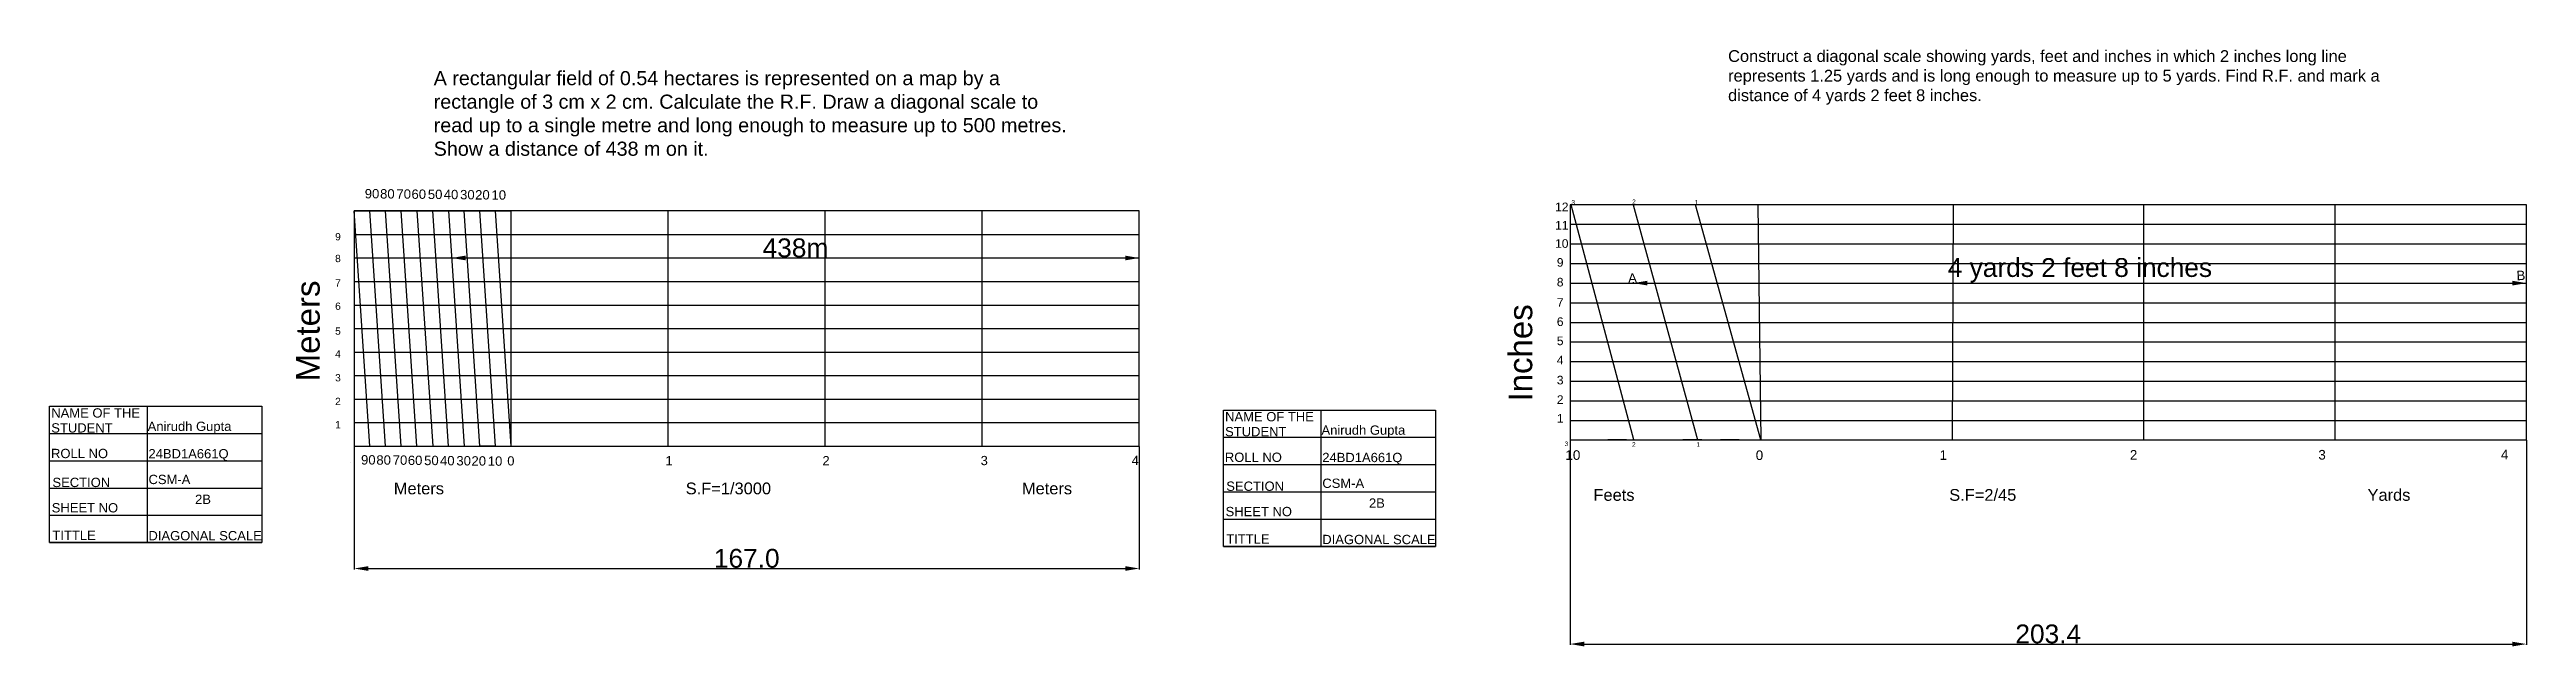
# Model space of a CAD drawing. Header units: millimetres. Extents: x 46 to 2491, y 24 to 306.
# Drawn here: x 1897 to 2424, y 71 to 198 of the extents above; entities that cross this region are included whole.
import ezdxf

# ---------------------------------------------------------------- set-up
doc = ezdxf.new("R2010")
doc.units = ezdxf.units.MM
doc.header["$MEASUREMENT"] = 0
doc.header["$PDMODE"] = 1
doc.styles.get("Standard").update_dxf_attribs({"font": 'arial.ttf'})
doc.dimstyles.get("Standard").update_dxf_attribs({"dimtxt": 4, "dimasz": 3, "dimexe": 0.18, "dimexo": 0.0625, "dimgap": 0.09, "dimtad": 1, "dimdec": 1, "dimzin": 0, "dimdsep": 46, "dimtxsty": 'Standard', "dimcen": 0.09, "dimclrd": 6, "dimclre": 4, "dimadec": 0, "dimazin": 0, "dimtfac": 1, "dimtdec": 1, "dimtofl": 0, "dimtmove": 0, "dimatfit": 3, "dimfxl": 1, "dimtolj": 1, "dimtzin": 0, "dimarcsym": 1})

msp = doc.modelspace()

# ---------------------------------------------------------------- texts
for s, height, p in [('90', 1.993, (1964.31, 166.27)), ('80', 1.993, (1967.57, 166.24)), ('70', 1.993, (1971.05, 166.2)), ('60', 1.993, (1974.25, 166.17)), ('50', 1.993, (1977.73, 166.13)), ('40', 1.993, (1981.11, 166.1)), ('30', 1.993, (1984.59, 166.07)), ('20', 1.993, (1987.79, 166.03)), ('10', 1.993, (1991.27, 166)), ('12', 1.83, (2217.5, 163.54)), ('3', 0.964, (2220.98, 164.95)), ('2', 0.964, (2233.9, 165.07)), ('1', 0.964, (2247.2, 164.95)), ('9', 1.55, (1958.01, 157.35)), ('11', 1.83, (2217.5, 159.64)), ('8', 1.55, (1958.01, 152.72)), ('10', 1.83, (2217.5, 155.76)), ('9', 1.83, (2217.87, 151.75)), ('7', 1.55, (1958.01, 147.52)), ('8', 1.83, (2217.87, 147.55)), ('6', 1.55, (1958.01, 142.58)), ('7', 1.83, (2217.87, 143.23)), ('5', 1.55, (1958.01, 137.29)), ('6', 1.83, (2217.87, 139.15)), ('4', 1.55, (1958.01, 132.42)), ('4', 1.83, (2217.87, 130.99)), ('5', 1.83, (2217.87, 135.07)), ('3', 1.55, (1958.01, 127.37)), ('3', 1.83, (2217.87, 126.73)), ('NAME OF THE', 1.9784, (1897.63, 119.68)), ('2', 1.55, (1958.01, 122.34)), ('2', 1.83, (2217.87, 122.58)), ('STUDENT        ', 1.9784, (1897.63, 116.5)), ('Anirudh Gupta', 1.9784, (1918.13, 116.83)), ('1', 1.55, (1958.01, 117.39)), ('STUDENT        ', 1.9784, (2147.31, 115.7)), ('NAME OF THE', 1.9784, (2147.31, 118.88)), ('Anirudh Gupta', 1.9784, (2167.81, 116.03)), ('1', 1.83, (2217.87, 118.59)), ('ROLL NO', 1.978, (1897.58, 111.06)), ('24BD1A661Q', 1.978, (1918.3, 111.01)), ('90', 1.993, (1963.52, 109.7)), ('80', 1.993, (1966.78, 109.67)), ('70', 1.993, (1970.26, 109.64)), ('60', 1.993, (1973.47, 109.6)), ('50', 1.993, (1976.94, 109.57)), ('40', 1.993, (1980.32, 109.53)), ('30', 1.993, (1983.8, 109.5)), ('20', 1.993, (1987.01, 109.47)), ('10', 1.993, (1990.48, 109.43)), ('0', 1.96, (1994.63, 109.5)), ('1', 1.96, (2028.28, 109.54)), ('2', 1.96, (2061.67, 109.54)), ('3', 1.96, (2095.32, 109.57)), ('4', 1.96, (2127.44, 109.6)), ('ROLL NO', 1.978, (2147.26, 110.26)), ('24BD1A661Q', 1.978, (2167.98, 110.21)), ('3', 0.964, (2219.53, 113.63)), ('10', 2.043, (2219.7, 110.69)), ('2', 0.964, (2233.88, 113.49)), ('1', 0.964, (2247.59, 113.49)), ('0', 2.04, (2260.18, 110.66)), ('1', 2.04, (2299.28, 110.69)), ('2', 2.04, (2339.76, 110.73)), ('3', 2.04, (2379.85, 110.76)), ('4', 2.04, (2418.69, 110.8)), ('SECTION', 1.978, (1897.88, 104.91)), ('CSM-A', 1.978, (1918.31, 105.54)), ('SECTION', 1.978, (2147.56, 104.11)), ('CSM-A', 1.978, (2167.99, 104.73)), ('SHEET NO', 1.978, (1897.73, 99.52)), ('2B', 1.978, (1928.22, 101.32)), ('SHEET NO', 1.978, (2147.41, 98.72)), ('2B', 1.978, (2177.91, 100.52)), ('TITTLE', 1.978, (1897.88, 93.67)), ('DIAGONAL SCALE', 1.9784, (1918.3, 93.59)), ('TITTLE', 1.978, (2147.56, 92.87)), ('DIAGONAL SCALE', 1.9784, (2167.98, 92.78))]:
    msp.add_text(s, height=height).set_placement(p)
for s, height, rotation, p in [('Meters', 5.023, 90, (1954.72, 127.37)), ('A', 2, 2.2904, (2233.07, 148.32)), ('B', 2, 2.2904, (2422.04, 148.86)), ('Inches', 5.023, 90, (2212.64, 123.09))]:
    msp.add_text(s, height=height, rotation=rotation).set_placement(p)
at = {"attachment_point": 1}
for s, width, gutter_width, heights, insert, char_height in [('Construct a diagonal scale showing yards, feet and inches in which 2 inches long line\\Prepresents 1.25 yards and is long enough to measure up to 5 yards. Find R.F. and mark a distance of 4 yards 2 feet 8 inches.', 144.7179, 9.96, [0], (2254.3, 197.77), 2.5), ('A rectangular field of 0.54 hectares is represented on a map by a rectangle of 3 cm x 2 cm. Calculate the R.F. Draw a diagonal scale to read up to a single metre and long enough to measure up to 500 metres. Show a distance of 438 m on it.', 134.5747, 9.96, [0], (1978.98, 193.33), 3), ('\\A1;Meters                                                     S.F=1/3000                                                       Meters   ', 153.9377, 9.99, [13.74], (1970.49, 105.87), 2.5), ('\\A1;\\pxt5;Feets                                                                     S.F=2/45                                                                             Yards', 192.0818, 9.99, [13.74], (2225.66, 104.49), 2.5)]:
    msp.add_mtext_dynamic_manual_height_columns(s, width=width, gutter_width=gutter_width, heights=heights, dxfattribs=dict(at, insert=insert, char_height=char_height))

# ---------------------------------------------------------------- blocks, each defined once
blk = doc.blocks.new('*D38')
at = {"color": 4, "lineweight": -2, "transparency": 16777216}
for p, q in [((1962.06, 113.54), (1962.06, 87.42)), ((2129.06, 113.54), (2129.06, 87.42))]:
    blk.add_line(p, q, dxfattribs=at)
at = {"color": 6, "lineweight": -2, "transparency": 16777216}
blk.add_line((1965.06, 87.6), (2126.06, 87.6), dxfattribs=at)
at = {"color": 6, "transparency": 16777216}
for points in [[(1965.06, 88.1), (1965.06, 87.1), (1962.06, 87.6)], [(2126.06, 88.1), (2126.06, 87.1), (2129.06, 87.6)]]:
    blk.add_solid(points, dxfattribs=at)
at = {"layer": 'Defpoints', "color": 0, "transparency": 16777216}
for p in [(1962.06, 113.6), (2129.06, 113.6), (2129.06, 87.6)]:
    blk.add_point(p, dxfattribs=at)
at = {"color": 0, "transparency": 16777216, "insert": (2045.56, 89.74), "char_height": 4, "attachment_point": 5}
blk.add_mtext('\\A1;167.0', dxfattribs=at)
blk = doc.blocks.new('*D41')
at = {"color": 4, "lineweight": -2, "transparency": 16777216}
for p, q in [((1982.77, 153.66), (1982.77, 153.78)), ((2129.06, 153.66), (2129.06, 153.78))]:
    blk.add_line(p, q, dxfattribs=at)
at = {"color": 6, "lineweight": -2, "transparency": 16777216}
blk.add_line((1985.77, 153.6), (2126.06, 153.6), dxfattribs=at)
at = {"color": 6, "transparency": 16777216}
for points in [[(1985.77, 154.1), (1985.77, 153.1), (1982.77, 153.6)], [(2126.06, 154.1), (2126.06, 153.1), (2129.06, 153.6)]]:
    blk.add_solid(points, dxfattribs=at)
at = {"layer": 'Defpoints', "color": 0, "transparency": 16777216}
for p in [(1982.77, 153.6), (2129.06, 153.6), (2129.06, 153.6)]:
    blk.add_point(p, dxfattribs=at)
at = {"color": 0, "transparency": 16777216, "insert": (2055.92, 155.73), "char_height": 4, "attachment_point": 5}
blk.add_mtext('\\A1;438m', dxfattribs=at)
blk = doc.blocks.new('*D45')
at = {"color": 4, "lineweight": -2, "transparency": 16777216}
for p, q in [((2220.69, 114.86), (2220.69, 71.36)), ((2424.12, 114.86), (2424.12, 71.36))]:
    blk.add_line(p, q, dxfattribs=at)
at = {"color": 6, "lineweight": -2, "transparency": 16777216}
blk.add_line((2223.69, 71.54), (2421.12, 71.54), dxfattribs=at)
at = {"color": 6, "transparency": 16777216}
for points in [[(2223.69, 72.04), (2223.69, 71.04), (2220.69, 71.54)], [(2421.12, 72.04), (2421.12, 71.04), (2424.12, 71.54)]]:
    blk.add_solid(points, dxfattribs=at)
at = {"layer": 'Defpoints', "color": 0, "transparency": 16777216}
for p in [(2220.69, 114.92), (2424.12, 114.92), (2424.12, 71.54)]:
    blk.add_point(p, dxfattribs=at)
at = {"color": 0, "transparency": 16777216, "insert": (2322.4, 73.67), "char_height": 4, "attachment_point": 5}
blk.add_mtext('\\A1;203.4', dxfattribs=at)
blk = doc.blocks.new('*D46')
at = {"color": 4, "lineweight": -2, "transparency": 16777216}
for p, q in [((2234.15, 148.32), (2234.15, 148.44)), ((2424.12, 148.32), (2424.12, 148.44))]:
    blk.add_line(p, q, dxfattribs=at)
at = {"color": 6, "lineweight": -2, "transparency": 16777216}
blk.add_line((2237.15, 148.26), (2421.12, 148.26), dxfattribs=at)
at = {"color": 6, "transparency": 16777216}
for points in [[(2237.15, 148.76), (2237.15, 147.76), (2234.15, 148.26)], [(2421.12, 148.76), (2421.12, 147.76), (2424.12, 148.26)]]:
    blk.add_solid(points, dxfattribs=at)
at = {"layer": 'Defpoints', "color": 0, "transparency": 16777216}
for p in [(2234.15, 148.26), (2424.12, 148.26), (2424.12, 148.26)]:
    blk.add_point(p, dxfattribs=at)
at = {"color": 0, "transparency": 16777216, "insert": (2329.13, 150.97), "char_height": 4, "attachment_point": 5}
blk.add_mtext('\\A1;4 yards 2 feet 8 inches', dxfattribs=at)

# ---------------------------------------------------------------- dimensions: what is measured, and where the dimension line sits
for base, p1, p2, text, picture, middle in [((2424.12, 148.26), (2234.15, 148.26), (2424.12, 148.26), '4 yards 2 feet 8 inches', '*D46', (2329.13, 150.97)), ((2129.06, 153.6), (1982.77, 153.6), (2129.06, 153.6), '438m', '*D41', (2055.92, 155.73))]:
    dim = msp.add_linear_dim(base=base, p1=p1, p2=p2, text=text, dimstyle='Standard')
    dim.commit()
    dim.dimension.update_dxf_attribs({"geometry": picture, "text_midpoint": middle})
for base, p1, p2, picture, middle in [((2129.06, 87.6), (1962.06, 113.6), (2129.06, 113.6), '*D38', (2045.56, 89.74)), ((2424.12, 71.54), (2220.69, 114.92), (2424.12, 114.92), '*D45', (2322.4, 73.67))]:
    dim = msp.add_linear_dim(base=base, p1=p1, p2=p2, dimstyle='Standard')
    dim.commit()
    dim.dimension.update_dxf_attribs({"geometry": picture, "text_midpoint": middle})

# ---------------------------------------------------------------- linework, layer by layer
for p, q in [((2129.06, 163.6), (1962.06, 163.6)), ((1962.06, 163.6), (1962.06, 113.6)), ((1962.06, 163.6), (1995.46, 163.6)), ((1965.4, 113.6), (1962.06, 163.6)), ((1968.74, 113.6), (1965.4, 163.6)), ((1972.08, 113.6), (1968.74, 163.6)), ((1975.42, 113.6), (1972.08, 163.6)), ((1975.42, 163.6), (1978.76, 113.6)), ((1982.1, 113.6), (1978.76, 163.6)), ((1985.44, 163.6), (1982.1, 163.6)), ((1982.1, 163.6), (1985.44, 113.6)), ((1988.78, 113.6), (1985.44, 163.6)), ((1992.12, 163.6), (1988.78, 163.6)), ((1992.12, 113.6), (1988.78, 163.6)), ((1995.46, 113.6), (1992.12, 163.6)), ((1995.46, 113.6), (1995.46, 163.6)), ((2028.86, 113.6), (2028.86, 163.6)), ((2062.26, 113.6), (2062.26, 163.6)), ((2095.66, 113.6), (2095.66, 163.6)), ((2129.06, 113.6), (2129.06, 163.6)), ((2424.12, 164.93), (2220.69, 164.93)), ((2220.69, 164.92), (2220.69, 114.92)), ((2234.24, 114.92), (2220.91, 164.93)), ((2234.09, 164.92), (2247.81, 114.92)), ((2261.25, 114.92), (2247.37, 164.92)), ((2261.37, 114.92), (2260.69, 164.93)), ((2302.05, 114.92), (2302.22, 164.93)), ((2342.73, 114.92), (2342.73, 164.93)), ((2383.41, 114.92), (2383.41, 164.93)), ((2424.12, 114.92), (2424.12, 164.92)), ((1962.06, 158.6), (2129.06, 158.6)), ((2220.69, 160.76), (2424.12, 160.76)), ((1962.06, 153.6), (2129.06, 153.6)), ((2220.69, 156.59), (2424.12, 156.59)), ((1962.06, 148.6), (2129.06, 148.6)), ((2220.69, 152.42), (2424.12, 152.42)), ((2220.69, 148.26), (2424.12, 148.26)), ((1962.06, 143.6), (2129.06, 143.6)), ((2220.69, 144.09), (2424.12, 144.09)), ((1962.06, 138.6), (2129.06, 138.6)), ((2220.69, 139.92), (2424.12, 139.92)), ((1962.06, 133.6), (2129.06, 133.6)), ((2220.69, 135.76), (2424.12, 135.76)), ((1962.06, 128.6), (2129.06, 128.6)), ((2220.69, 131.59), (2424.12, 131.59)), ((2220.69, 127.42), (2424.12, 127.42)), ((1918.02, 122.09), (1918.02, 93.11)), ((1962.06, 123.6), (2129.06, 123.6)), ((2167.7, 121.29), (2167.7, 92.31)), ((2220.69, 123.26), (2424.12, 123.26)), ((1897.26, 116.29), (1942.4, 116.29)), ((1962.06, 118.6), (2129.06, 118.6)), ((2220.69, 119.09), (2424.12, 119.09)), ((1962.06, 113.6), (2129.06, 113.6)), ((1962.06, 113.6), (1995.46, 113.6)), ((1992.12, 113.6), (1988.78, 113.6)), ((2146.94, 115.49), (2192.08, 115.49)), ((2220.69, 114.92), (2424.09, 114.92)), ((2220.69, 114.92), (2240.69, 114.92)), ((2220.69, 114.92), (2261.37, 114.92)), ((2232.69, 114.92), (2228.69, 114.92)), ((2248.69, 114.92), (2244.69, 114.92)), ((2256.69, 114.92), (2252.69, 114.92)), ((1897.26, 110.5), (1942.4, 110.5)), ((1961.26, 110.21), (1961.26, 110.21)), ((2146.94, 109.69), (2192.08, 109.69)), ((1897.26, 104.7), (1942.4, 104.7)), ((2146.94, 103.9), (2192.08, 103.9)), ((1897.26, 98.91), (1942.4, 98.91)), ((1897.26, 98.91), (1942.4, 98.91)), ((2146.94, 98.1), (2192.08, 98.1)), ((2146.94, 98.1), (2192.08, 98.1)), ((1897.26, 93.11), (1942.4, 93.11)), ((2146.94, 92.31), (2192.08, 92.31))]:
    msp.add_line(p, q)
for points in [[(1897.26, 122.09), (1942.4, 122.09), (1942.4, 93.11), (1897.26, 93.11)], [(2146.94, 121.29), (2192.08, 121.29), (2192.08, 92.31), (2146.94, 92.31)]]:
    msp.add_lwpolyline(points, close=True)
for p in [(1965.4, 163.6), (1968.74, 163.6), (1972.08, 163.6), (1975.42, 163.6), (1978.76, 163.6), (1982.1, 163.6), (1985.44, 163.6), (1988.78, 163.6), (1992.12, 163.6), (2234.02, 164.92), (2247.36, 164.92), (1962.06, 158.6), (2220.69, 160.76), (1962.06, 153.6), (2220.69, 156.59), (1962.06, 148.6), (2220.69, 152.42), (2220.69, 148.26), (1962.06, 143.6), (2220.69, 144.09), (1962.06, 138.6), (2220.69, 139.92), (1962.06, 133.6), (2220.69, 135.76), (1962.06, 128.6), (2220.69, 131.59), (2220.69, 127.42), (1962.06, 123.6), (2220.69, 123.26), (1962.06, 118.6), (2220.69, 119.09), (1965.4, 113.6), (1968.74, 113.6), (1972.08, 113.6), (1975.42, 113.6), (1978.76, 113.6), (1982.1, 113.6), (1985.44, 113.6), (1988.78, 113.6), (1992.12, 113.6), (1995.46, 113.6), (2028.86, 113.6), (2062.26, 113.6), (2095.66, 113.6), (2234.25, 114.92), (2247.81, 114.92), (2261.37, 114.92), (2302.05, 114.92), (2342.73, 114.92), (2383.41, 114.92)]:
    msp.add_point(p)

msp.set_redraw_order([(e.dxf.handle, doc.entitydb.next_handle()) for e in msp.query("TEXT MTEXT ATTDEF DIMENSION ARC_DIMENSION")])  # texts and dimensions are drawn at this point

doc.saveas('drawing.dxf')
